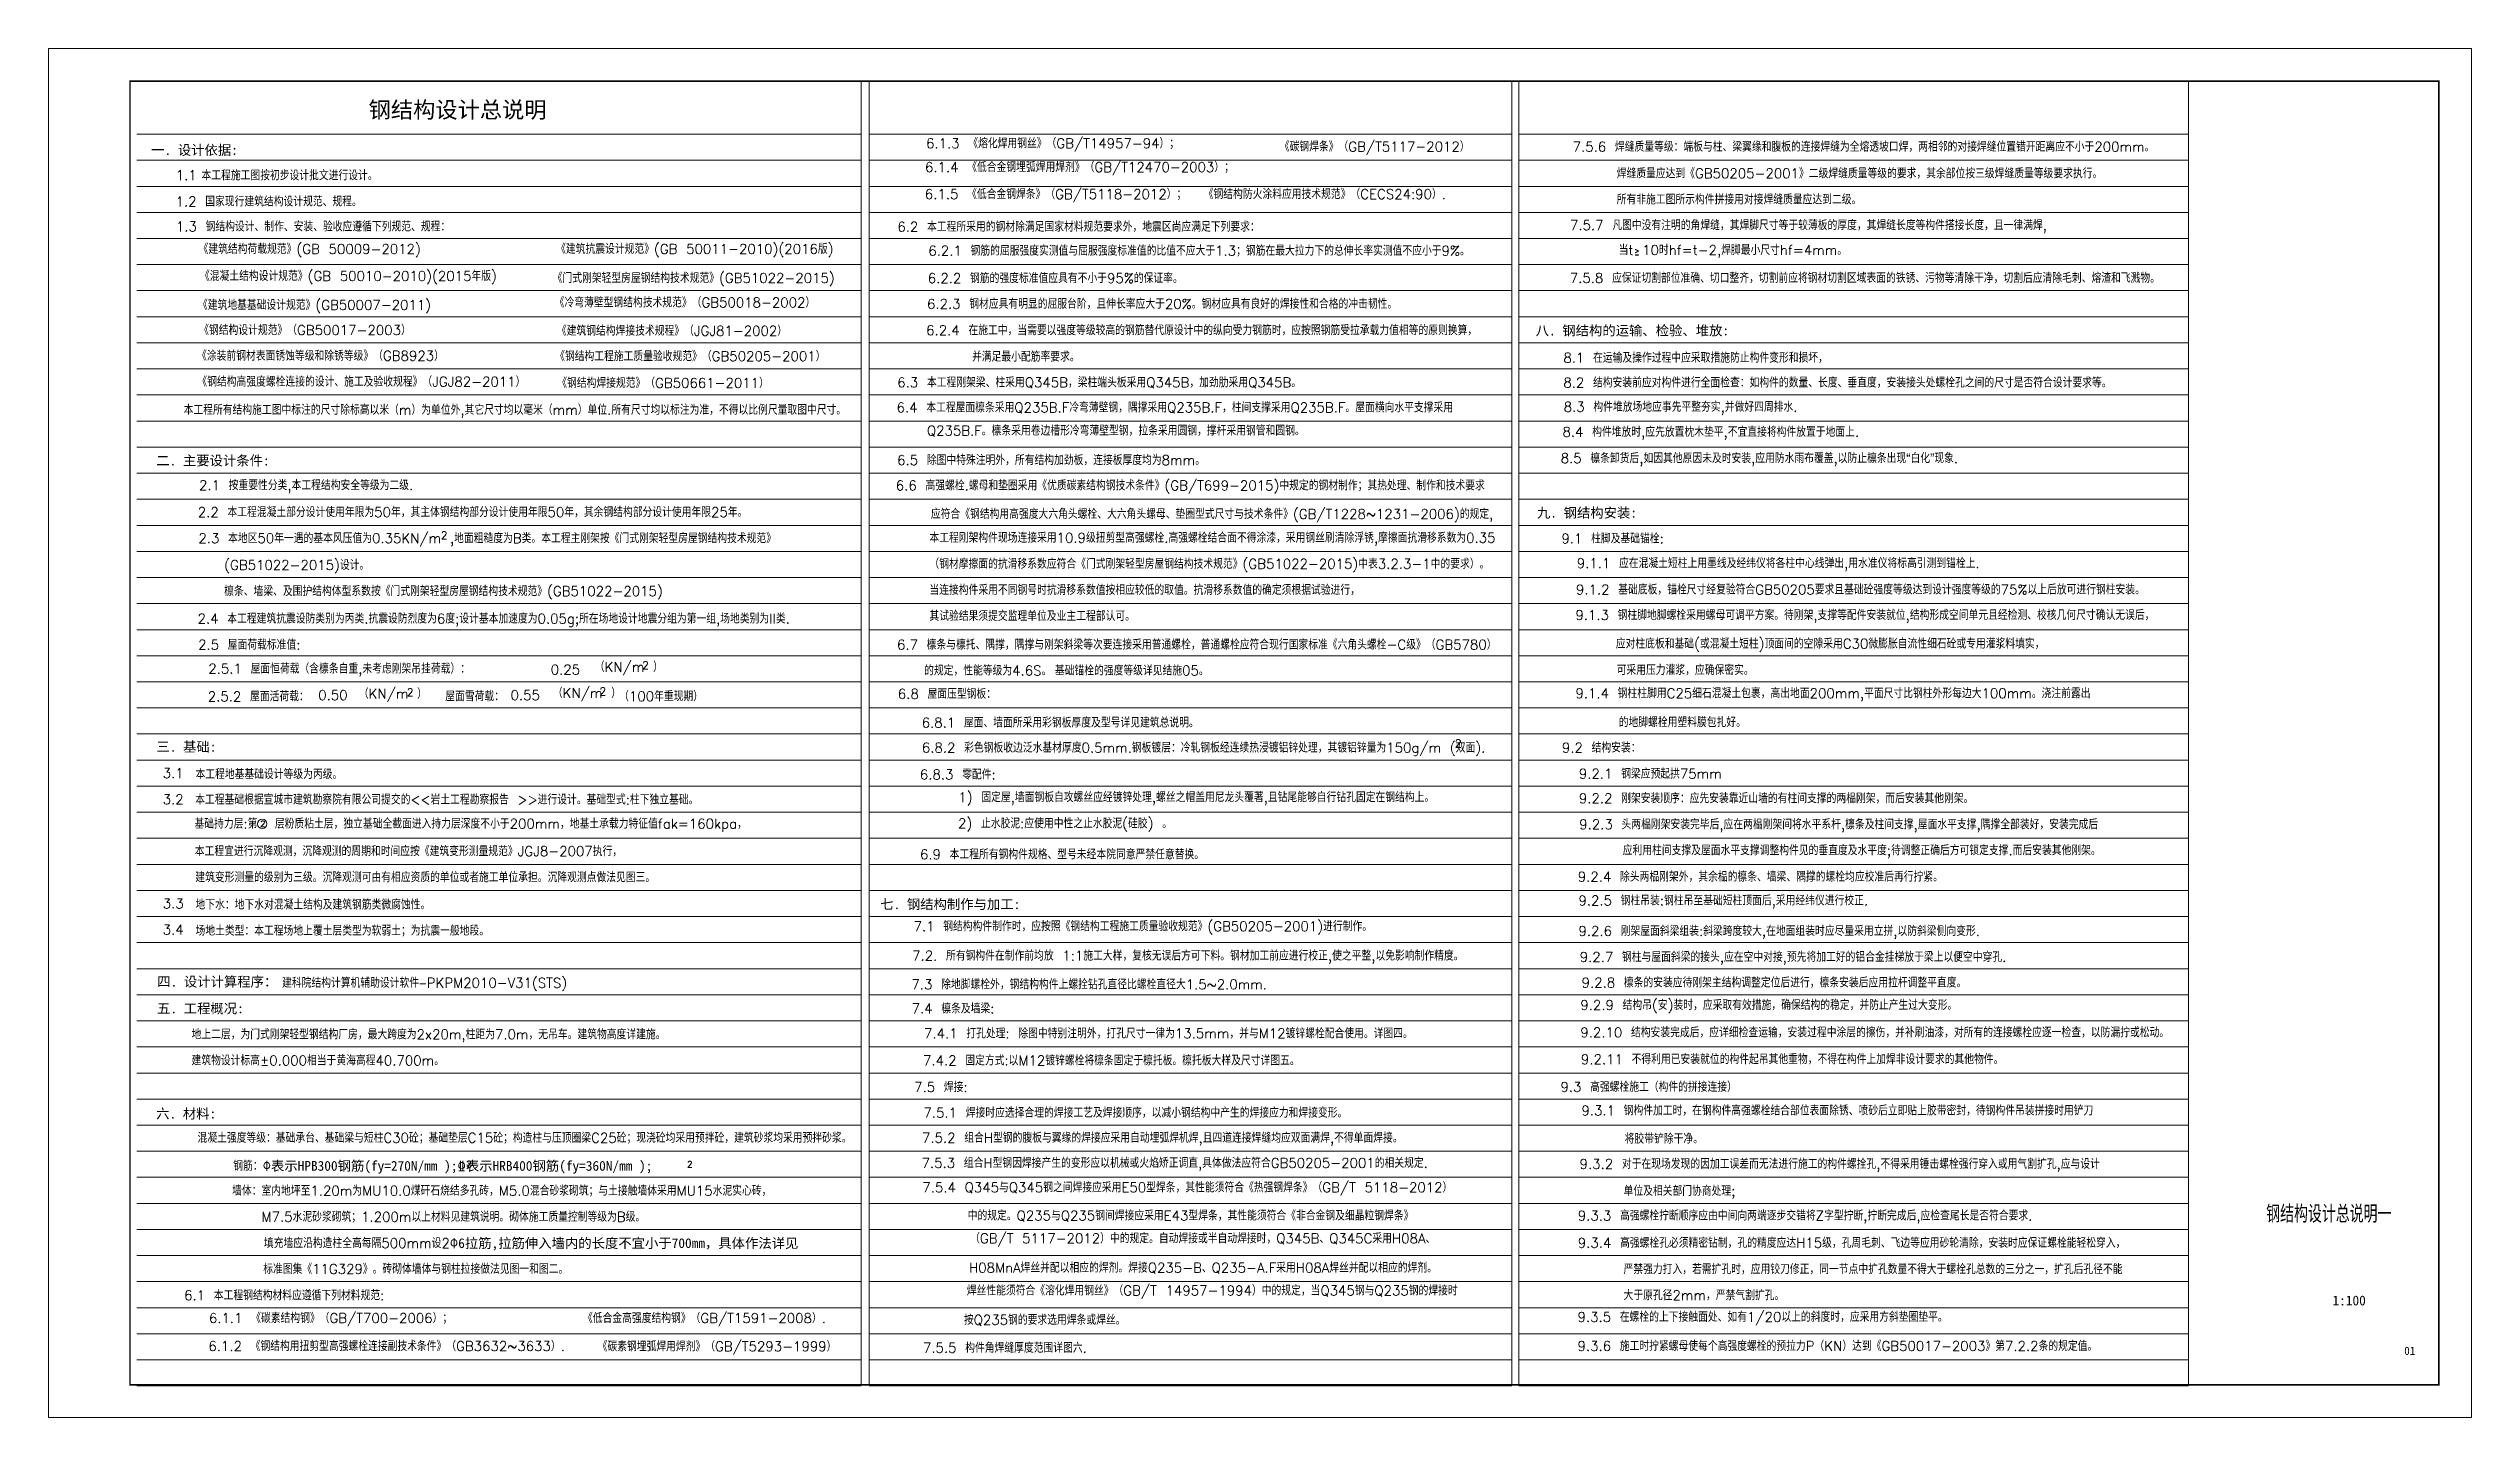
# Model space of a CAD drawing. Header units: millimetres. Extents: x 19781 to 898973, y -947928 to -267362.
# Drawn here: x 19781 to 94081, y -309362 to -267362 of the extents above; entities that cross this region are included whole.
import ezdxf
from ezdxf.enums import TextEntityAlignment as Align

# ---------------------------------------------------------------- set-up
doc = ezdxf.new("R2010")
doc.units = ezdxf.units.MM
doc.header["$LTSCALE"] = 100
doc.layers.get('0').update_dxf_attribs({"lineweight": 18})
for name, color, linetype, lineweight in [('AXIS', 3, 'Continuous', 18), ('AXIS_TEXT', 7, 'Continuous', 18), ('BORDER', 7, 'Continuous', 18), ('K', 64, 'Continuous', 18), ('PUB_TITLE', 4, 'Continuous', 18), ('TK(图框线)', 45, 'Continuous', 18), ('USER', 3, 'Continuous', 18)]:
    doc.layers.add(name, color=color, linetype=linetype, lineweight=lineweight)
doc.styles.add('-宋体', font='')
doc.styles.add('-黑体', font='simhei.ttf', dxfattribs={"width": 0.8})
doc.styles.add('10', font='txt.shx', dxfattribs={"width": 0.7, "bigfont": 'hztxt.shx'})
doc.styles.add('11', font='')
doc.styles.add('_TCH_AXIS', font='complex.shx', dxfattribs={"bigfont": 'gbcbig.shx'})
doc.styles.add('HT', font='', dxfattribs={"width": 0.8})
doc.styles.add('TSSD_REIN', font='tssdeng.shx', dxfattribs={"width": 0.7, "bigfont": 'hztxt.shx'})
doc.styles.get('-宋体').set_extended_font_data('宋体')
doc.styles.get('11').set_extended_font_data('宋体')
doc.styles.get('HT').set_extended_font_data('宋体')

msp = doc.modelspace()

# ---------------------------------------------------------------- texts
for s, height, style, p in [('钢结构设计总说明', 500, '11', (29598.51, -269492.35)), ('《碳钢焊条》（GB/T5117-2012）', 300, '10', (57538.22, -270522.58)), ('1.1', 300, '10', (23685.19, -271398.56)), ('本工程施工图按初步设计批文进行设计。', 300, '10', (24473.38, -271407.13)), ('焊缝质量应达到《GB50205-2001》二级焊缝质量等级的要求，其余部位按三级焊缝质量等级要求执行。', 300, '10', (67869.59, -271345.8)), ('所有非施工图所示构件拼接用对接焊缝质量应达到二级。', 300, '10', (67869.59, -272145.8)), ('《门式刚架轻型房屋钢结构技术规范》(GB51022-2015)', 300, '10', (35242.3, -274554.15)), ('《建筑地基基础设计规范》(GB50007-2011)', 300, '10', (24365.49, -275381.05)), ('《冷弯薄壁型钢结构技术规范》（GB50018-2002）', 300, '10', (35304.49, -275304.9)), ('《钢结构设计规范》（GB50017-2003）', 300, '10', (24403.16, -276152.39)), ('《建筑钢结构焊接技术规程》（JGJ81-2002）', 300, '10', (35370.9, -276173.67)), ('《涂装前钢材表面锈蚀等级和除锈等级》（GB8923）', 300, '10', (24338.21, -276941.33)), ('《钢结构工程施工质量验收规范》（GB50205-2001）', 300, '10', (35317.57, -276954.28)), ('并满足最小配筋率要求。', 300, '10', (48100.03, -276968.48)), ('《钢结构高强度螺栓连接的设计、施工及验收规程》（JGJ82-2011）', 300, '10', (24347.12, -277735.5)), ('《钢结构焊接规范》（GB50661-2011）', 300, '10', (35382.08, -277773.67)), ('本工程所有结构施工图中标注的尺寸除标高以米（m）为单位外,其它尺寸均以毫米（mm）单位.所有尺寸均以标注为准，不得以比例尺量取图中尺寸。', 300, '10', (23926.26, -278598.81)), ('应符合《钢结构用高强度大六角头螺栓、大六角头螺母、垫圈型式尺寸与技术条件》(GB/T1228~1231-2006)的规定,', 300, '10', (46840.22, -281793.67)), ('2', 240, '10', (31814.55, -282417.73)), ('本工程刚架构件现场连接采用10.9级扭剪型高强螺栓.高强螺栓结合面不得涂漆，采用钢丝刷清除浮锈,摩擦面抗滑移系数为0.35', 300, '10', (46795.34, -282523.48)), ('(GB51022-2015)设计。', 300, '10', (25169.91, -283359.91)), ('（钢材摩擦面的抗滑移系数应符合《门式刚架轻型房屋钢结构技术规范》(GB51022-2015)中表3.2.3-1中的要求）。', 300, '10', (46795.34, -283323.48)), ('檩条、墙梁、及围护结构体型系数按《门式刚架轻型房屋钢结构技术规范》(GB51022-2015)', 300, '10', (25169.91, -284159.91)), ('当连接构件采用不同钢号时抗滑移系数值按相应较低的取值。抗滑移系数值的确定须根据试验进行，', 300, '10', (46795.34, -284123.48)), ('其试验结果须提交监理单位及业主工程部认可。', 300, '10', (46795.34, -284923.48)), ('应对柱底板和基础(或混凝土短柱)顶面间的空隙采用C30微膨胀自流性细石砼或专用灌浆料填实，', 300, '10', (67841.73, -285772)), ('2', 240, '10', (37987.25, -286404.55)), ('的规定，性能等级为4.6S。', 300, '10', (46632.21, -286595.6)), ('可采用压力灌浆，应确保密实。', 300, '10', (67867.43, -286581.93)), ('2', 240, '10', (30768.6, -287233.1)), ('2', 240, '10', (36678.93, -287207.02)), ('（100年重现期）', 300, '10', (37280.72, -287385.7)), ('的地脚螺栓用塑料膜包扎好。', 300, '10', (67931.43, -288181.93)), ('2', 240, '10', (62909.61, -288801.74)), ('3.1', 300, '10', (23284.73, -289744.15)), ('本工程地基基础设计等级为丙级。', 300, '10', (24290.08, -289776.54)), ('3.2', 300, '10', (23283.53, -290545.96)), ('本工程宜进行沉降观测，沉降观测的周期和时间应按《建筑变形测量规范》JGJ8-2007执行，', 300, '10', (24269.18, -292138.44)), ('应利用柱间支撑及屋面水平支撑调整构件见的垂直度及水平度;待调整正确后方可锁定支撑.而后安装其他刚架。', 300, '10', (68054.06, -292110.64)), ('建筑变形测量的级别为三级。沉降观测可由有相应资质的单位或者施工单位承担。沉降观测点做法见图三。', 300, '10', (24284.57, -292938.44)), ('3.3', 300, '10', (23284.73, -293744.15)), ('地下水：地下水对混凝土结构及建筑钢筋类微腐蚀性。', 300, '10', (24290.08, -293776.54)), ('3.4', 300, '10', (23284.73, -294544.15)), ('场地土类型：本工程场地上覆土层类型为软弱土；为抗震一般地段。', 300, '10', (24290.08, -294576.54)), ('建科院结构计算机辅助设计软件—PKPM2010-V31(STS)', 300, '10', (26945.08, -296176.54)), ('混凝土强度等级：基础承台、基础梁与短柱C30砼；基础垫层C15砼；构造柱与压顶圈梁C25砼；现浇砼均采用预拌砼，建筑砂浆均采用预拌砂浆。', 300, '10', (24352.17, -300930.63)), ('将胶带铲除干净。', 300, '10', (68113.16, -300959.15)), ('2', 200, '10', (32589.75, -301683.61)), ('2', 200, '10', (39361.58, -301693.4)), ('墙体：室内地坪至1.20m为MU10.0煤矸石烧结多孔砖，M5.0混合砂浆砌筑；与土接触墙体采用MU15水泥实心砖，', 300, '10', (25414.02, -302554.25)), ('单位及相关部门协商处理;', 300, '10', (68078.7, -302560.6)), ('M7.5水泥砂浆砌筑；1.200m以上材料见建筑说明。砌体施工质量控制等级为B级。', 300, '10', (26316.07, -303354.25)), ('中的规定。Q235与Q235钢间焊接应采用E43型焊条，其性能须符合《非合金钢及细晶粒钢焊条》', 300, '10', (47968.26, -303315.77)), ('标准图集《11G329》。砖砌体墙体与钢柱拉接做法见图一和图二。', 300, '10', (26366.02, -304954.25)), ('H08MnA焊丝并配以相应的焊剂。焊接Q235-B、Q235-A.F采用H08A焊丝并配以相应的焊剂。', 300, '10', (48008.26, -304915.77)), ('严禁强力打入，若需扩孔时，应用铰刀修正，同一节点中扩孔数量不得大于螺栓孔总数的三分之一，扩孔后孔径不能', 300, '10', (68078.7, -304960.6)), ('大于原孔径2mm，严禁气割扩孔。', 300, '10', (68078.7, -305760.6)), ('按Q235钢的要求选用焊条或焊丝。', 300, '10', (47852.26, -306515.77)), ('《碳素钢埋弧焊用焊剂》（GB/T5293-1999）', 300, '10', (36621.4, -307329.58))]:
    msp.add_text(s, height=height, dxfattribs=dict(style=style)).set_placement(p)
at = {"style": 'TSSD_REIN', "width": 0.7}
msp.add_text('≥', height=350, dxfattribs=at).set_placement((68409.59, -273771.8))
at = {"style": '10'}
msp.add_text('Q235B.F。檩条采用卷边槽形冷弯薄壁型钢，拉条采用圆钢，撑杆采用钢管和圆钢。', height=300, dxfattribs=at).set_placement((46717.86, -279326.08), align=Align.BOTTOM_LEFT)
at = {"color": 6, "style": '10'}
for s, p in [('基础锚栓的强度等级详见结施05。', (50642.21, -286595.6)), ('地上二层，为门式刚架轻型钢结构厂房，最大跨度为2x20m,柱距为7.0m，无吊车。建筑物高度详建施。', (24168.81, -297757.15)), ('建筑物设计标高%%P0.000相当于黄海高程40.700m。', (24168.81, -298557.15))]:
    msp.add_text(s, height=300, dxfattribs=at).set_placement(p)
at = {"char_height": 300, "attachment_point": 7, "style": '10'}
for s, insert, width in [('{\\W1;6.1.3 《熔化焊用钢丝》（GB/T14957-94）；}', (46690.83, -270522.58), 9758.5714), ('{\\W1;7.5.6 焊缝质量等级：端板与柱、梁翼缘和腹板的连接焊缝为全熔透坡口焊，两相邻的对接焊缝位置错开距离应不小于200mm。}', (66518.93, -270539.15), 25362.1154), ('{\\W1;6.1.4 《低合金钢埋弧焊用焊剂》（GB/T12470-2003）；}', (46657.87, -271253.84), 12286.0714), ('{\\W1;1.2 国家现行建筑结构设计规范、规程。}', (23678.78, -272210.45), 7835.0275), ('{\\W1;6.1.5 《低合金钢焊条》（GB/T5118-2012）；  《钢结构防火涂料应用技术规范》（CECS24:90）.}', (46654.64, -272081.09), 20995.467), ('{\\W1;1.3 钢结构设计、制作、安装、验收应遵循下列规范、规程：}', (23689.42, -272979.78), 11880), ('{\\W1;6.2 本工程所采用的钢材除满足国家材料规范要求外，地震区尚应满足下列要求：}', (45811.37, -272993.71), 16104.7253), ('{\\W1;7.5.7 凡图中没有注明的角焊缝，其焊脚尺寸等于较薄板的厚度，其焊缝长度等构件搭接长度，且一律满焊,}', (66437.22, -273026.19), 21260.2747), ('{\\W1;《建筑结构荷载规范》(GB 50009-2012)}', (24383.8, -273764.65), 8611.3187), ('{\\W1;《建筑抗震设计规范》(GB 50011-2010)(2016版)}', (35348.3, -273761.98), 10394.1758), ('{\\W1;6.2.1 钢筋的屈服强度实测值与屈服强度标准值的比值不应大于1.3；钢筋在最大拉力下的总伸长率实测值不应小于9%。}', (46759.87, -273748.75), 23841.0989), ('{\\W1;当t 10时hf=t-2,焊脚最小尺寸hf=4mm。}', (67929.59, -273788.66), 8175.4121), ('{\\W1;《混凝土结构设计规范》(GB 50010-2010)(2015年版)}', (24427.55, -274592.39), 11358.4615), ('{\\W1;6.2.2 钢筋的强度标准值应具有不小于95%的保证率。}', (46744.18, -274564.58), 10891.4835), ('{\\W1;7.5.8 应保证切割部位准确、切口整齐，切割前应将钢材切割区域表面的铁锈、污物等清除干净，切割后应清除毛刺、熔渣和飞溅物。}', (66430.74, -274564.54), 26253.1319), ('{\\W1;6.2.3 钢材应具有明显的屈服台阶，且伸长率应大于20%。钢材应具有良好的焊接性和合格的冲击韧性。}', (46719.92, -275359.66), 20800.7143), ('{\\W1;6.2.4 在施工中，当需要以强度等级较高的钢筋替代原设计中的纵向受力钢筋时，应按照钢筋受拉承载力值相等的原则换算，}', (46695.03, -276168.48), 24516.4286), ('{\\W1;8.1 在运输及操作过程中应采取措施防止构件变形和损坏，}', (66233.91, -277012.03), 11437.9121), ('{\\W1;6.3 本工程刚架梁、柱采用Q345B，梁柱端头板采用Q345B，加劲肋采用Q345B。}', (45808.25, -277786.63), 16519.6154), ('{\\W1;8.2 结构安装前应对构件进行全面检查：如构件的数量、长度、垂直度，安装接头处螺栓孔之间的尺寸是否符合设计要求等。}', (66232.38, -277773.74), 24632.8022), ('{\\W1;6.4 本工程屋面檩条采用Q235B.F冷弯薄壁钢，隅撑采用Q235B.F，柱间支撑采用Q235B.F。屋面横向水平支撑采用}', (45788.43, -278554.54), 23448.1319), ('{\\W1;8.3 构件堆放场地应事先平整夯实,并做好四周排水.}', (66243.81, -278598.38), 10185), ('{\\W1;8.4 构件堆放时,应先放置枕木垫平,不宜直接将构件放置于地面上.}', (66206.67, -279366.62), 13008.2143), ('{\\W1;6.5 除图中特殊注明外，所有结构加劲板，连接板厚度均为8mm。}', (45805, -280152.44), 12986.7857), ('{\\W1;8.5 檩条卸货后,如因其他原因未及时安装,应用防水雨布覆盖,以防止檩条出现“白化”现象.}', (66150.94, -280174.03), 18108.8736), ('{\\W1;2.1 按重要性分类,本工程结构安全等级为二级.}', (24397.63, -281002.49), 9213.2143), ('{\\W1;6.6 高强螺栓.螺母和垫圈采用《优质碳素结构钢技术条件》(GB/T699-2015)中规定的钢材制作；其热处理、制作和技术要求}', (45763.28, -281017.91), 25419.3544), ('{\\W1;2.2 本工程混凝土部分设计使用年限为50年，其主体钢结构部分设计使用年限50年，其余钢结构部分设计使用年限25年。}', (24359.47, -281747.82), 24228.2143), ('{\\W1;2.3 本地区50年一遇的基本风压值为0.35KN/m ,地面粗糙度为B类。本工程主刚架按《门式刚架轻型房屋钢结构技术规范》}', (24378.55, -282636.93), 24875.1923), ('{\\W1;9.1 柱脚及基础锚栓:}', (66173.83, -282547.03), 4112.1429), ('{\\W1;9.1.1 应在混凝土短柱上用墨线及经纬仪将各柱中心线弹出,用水准仪将标高引测到锚栓上.}', (66645.39, -283394.01), 17687.1429), ('{\\W1;9.1.2 基础底板，锚栓尺寸经复验符合GB50205要求且基础砼强度等级达到设计强度等级的75%以上后放可进行钢柱安装。}', (66620.18, -284123.31), 24785.0275), ('{\\W1;9.1.3 钢柱脚地脚螺栓采用螺母可调平方案。待刚架,支撑等配件安装就位,结构形成空间单元且经检测、校核几何尺寸确认无误后，}', (66604.03, -284984.59), 25627.5), ('{\\W1;2.4 本工程建筑抗震设防类别为丙类.抗震设防烈度为6度;设计基本加速度为0.05g;所在场地设计地震分组为第一组,场地类别为II类.}', (24354, -285101.9), 25917.8571), ('{\\W1;2.5 屋面荷载标准值:}', (24369.09, -285806.81), 4168.9286), ('{\\W1;6.7 檩条与檩托、隅撑，隅撑与刚架斜梁等次要连接采用普通螺栓，普通螺栓应符合现行国家标准《六角头螺栓-C级》（GB5780）}', (45800.01, -285812.48), 26447.4725), ('{\\W1;2.5.1 屋面恒荷载（含檩条自重,未考虑刚架吊挂荷载）：   }', (24682.91, -286629.06), 11367.7747), ('{\\W1;（KN/m ）}', (36533.1, -286585.8), 2277.1978), ('{\\W1;2.5.2 屋面活荷载：  }', (24666.94, -287393.35), 4103.9011), ('{\\W1;（KN/m ）}', (29297.85, -287407.93), 2277.1978), ('{\\W1; 屋面雪荷载：  }', (31680, -287387.79), 2978.9011), ('{\\W1;（KN/m ）}', (35248.18, -287385.7), 2277.1978), ('{\\W1;6.8 屋面压型钢板：}', (45826.42, -287313.72), 3950.1099), ('{\\W1;9.1.4 钢柱柱脚用C25细石混凝土包裹，高出地面200mm,平面尺寸比钢柱外形每边大100mm。浇注前露出}', (66604.03, -287384.59), 21518.6951), ('{\\W1;6.8.1 屋面、墙面所采用彩钢板厚度及型号详见建筑总说明。}', (46556.43, -288196.48), 11815.3846), ('{\\W1;6.8.2 彩色钢板收边泛水基材厚度0.5mm.钢板镀层：冷轧钢板经连续热浸镀铝锌处理，其镀铝锌量为150g/m (双面).}', (46563.33, -289062.34), 23528.1593), ('{\\W1;9.2 结构安装：}', (66190.13, -288965.12), 3050.1099), ('{\\W1;6.8.3 零配件:}', (46501.73, -289790.41), 2771.7857), ('{\\W1;9.2.1 钢梁应预起拱75mm}', (66710.07, -289765.82), 5335.7143), ('{\\W1;本工程基础根据宣城市建筑勘察院有限公司提交的<<岩土工程勘察报告 >>进行设计。基础型式:柱下独立基础。}', (24280.58, -290559.56), 21964.4918), ('{\\W1;1) 固定屋,墙面钢板自攻螺丝应经镀锌处理,螺丝之帽盖用尼龙头覆著,且钻尾能够自行钻孔固定在钢结构上。}', (47682.29, -290582.41), 21031.4835), ('{\\W1;9.2.2 刚架安装顺序：应先安装靠近山墙的有柱间支撑的两榀刚架，而后安装其他刚架。}', (66710.07, -290526.88), 17286.4286), ('{\\W1;2) 止水胶泥:应使用中性之止水胶泥(硅胶) 。}', (47671.7, -291385.74), 8849.3407), ('{\\W1;9.2.3 头两榀刚架安装完毕后,应在两榀刚架间将水平系杆,檩条及柱间支撑,屋面水平支撑,隅撑全部装好，安装完成后}', (66721.03, -291405.75), 23165.6868), ('{\\W1;6.9 本工程所有钢构件规格、型号未经本院同意严禁任意替换。}', (46504.86, -292237.09), 12446.456), ('{\\W1;9.2.4 除头两榀刚架外，其余榀的檩条、墙梁、隅撑的螺栓均应校准后再行拧紧。}', (66674.99, -292933), 16016.044), ('{\\W1;9.2.5 钢柱吊装:钢柱吊至基础短柱顶面后,采用经纬仪进行校正.}', (66696.18, -293742.56), 12506.7857), ('{\\W1;7.1 钢结构构件制作时，应按照《钢结构工程施工质量验收规范》(GB50205-2001)进行制作。}', (46307.66, -294541), 19047.1154), ('{\\W1;9.2.6 刚架屋面斜梁组装:斜梁跨度较大,在地面组装时应尽量采用立拼,以防斜梁侧向变形.}', (66696.18, -294677.07), 17602.5), ('{\\W1;7.2. 所有钢构件在制作前均放 1:1施工大样，复核无误后方可下料。钢材加工前应进行校正,使之平整,以免影响制作精度。}', (46264.7, -295434.19), 24065.3571), ('{\\W1;9.2.7 钢柱与屋面斜梁的接头,应在空中对接,预先将加工好的铝合金挂梯放于梁上以便空中穿孔.}', (66735.14, -295473.96), 18833.5714), ('{\\W1;7.3 除地脚螺栓外，钢结构构件上螺拴钻孔直径比螺栓直径大1.5~2.0mm.}', (46243.74, -296234.93), 14729.2582), ('{\\W1;9.2.8 檩条的安装应待刚架主结构调整定位后进行，檩条安装后应用拉杆调整平直度。}', (66793.57, -296179.63), 16981.8132), ('{\\W1;7.4 檩条及墙梁:}', (46248.67, -296966.02), 3316.0714), ('{\\W1;9.2.9 结构吊(安)装时，应采取有效措施，确保结构的稳定，并防止产生过大变形。}', (66754.61, -296958.03), 16329.9725), ('{\\W1;7.4.1 打孔处理: 除图中特别注明外，打孔尺寸一律为13.5mm，并与M12镀锌螺栓配合使用。详图四。}', (46629.82, -297738.69), 20213.9011), ('{\\W1;9.2.10 结构安装完成后，应详细检查运输，安装过程中涂层的擦伤，并补刷油漆，对所有的连接螺栓应逐一检查，以防漏拧或松动。}', (66754.62, -297708.88), 26112.7747), ('{\\W1;7.4.2 固定方式:以M12镀锌螺栓将檩条固定于檩托板。檩托板大样及尺寸详图五。}', (46599.22, -298560.84), 16262.8846), ('{\\W1;9.2.11 不得利用已安装就位的构件起吊其他重物，不得在构件上加焊非设计要求的其他物件。}', (66772.78, -298531.57), 18407.8846), ('{\\W1;7.5 焊接:}', (46327.71, -299377.3), 1903.9286), ('{\\W1;9.3 高强螺栓施工（构件的拼接连接）}', (66143.69, -299375.79), 7592.967), ('{\\W1;7.5.1 焊接时应选择合理的焊接工艺及焊接顺序，以减小钢结构中产生的焊接应力和焊接变形。}', (46613.13, -300172.12), 18623.2418), ('{\\W1;9.3.1 钢构件加工时，在钢构件高强螺栓结合部位表面除锈、喷砂后立即贴上胶带密封，待钢构件吊装拼接时用铲刀}', (66787.2, -300104.54), 22886.7033), ('{\\W1;7.5.2 组合H型钢的腹板与翼缘的焊接应采用自动埋弧焊机焊,且四道连接焊缝均应双面满焊,不得单面焊接。}', (46567.54, -301020.66), 21063.6264), ('{\\W1;钢筋：\\fsimsun|b0|i0|c0|p253;\x82表示HPB300钢筋(fy=270N/mm );\x84表示HRB400钢筋(fy=360N/mm );}', (25447.5, -301877.99), 17009.6154), ('{\\W1;7.5.3 组合H型钢因焊接产生的变形应以机械或火焰矫正调直,具体做法应符合GB50205-2001的相关规定.}', (46553.27, -301792.1), 21331.0714), ('{\\W1;9.3.2 对于在现场发现的因加工误差而无法进行施工的构件螺拴孔,不得采用锤击螺栓强行穿入或用气割扩孔,应与设计}', (66731.73, -301823.18), 23436.4286), ('{\\W1;7.5.4 Q345与Q345钢之间焊接应采用E50型焊条，其性能须符合《热强钢焊条》（GB/T 5118-2012）}', (46578.55, -302551.81), 21358.5989), ('{\\W1;9.3.3 高强螺栓拧断顺序应由中间向两端逐步交错将Z字型拧断,拧断完成后,应检查尾长是否符合要求.}', (66675.34, -303407.45), 19990.7143), ('{\\W1;填充墙应沿构造柱全高每隔500mm设2\\fsimsun|b0|i0|c0|p253;\x826拉筋,拉筋伸入墙内的长度不宜小于700mm，具体作法详见}', (26388.52, -304239.25), 20285.3297), ('{\\W1;（GB/T 5117-2012）中的规定。自动焊接或半自动焊接时，Q345B、Q345C采用H08A、}', (48042.11, -304115.77), 18472.9121), ('{\\W1;9.3.4 高强螺栓孔必须精密钻制，孔的精度应达H15级，孔周毛刺、飞边等应用砂轮清除，安装时应保证螺栓能轻松穿入，}', (66675.34, -304164.6), 23971.7308), ('{\\W1;焊丝性能须符合《溶化焊用钢丝》（GB/T 14957-1994）中的规定，当Q345钢与Q235钢的焊接时}', (47939.76, -305715.77), 20442.3626), ('{\\W1;6.1 本工程钢结构材料应遵循下列材料规范:}', (23941.35, -305766.48), 8597.1429), ('{\\W1;6.1.1 《碳素结构钢》（GB/T700-2006）；               《低合金高强度结构钢》（GB/T1591-2008）.}', (24701.88, -306560.85), 23776.8956), ('{\\W1;9.3.5 在螺栓的上下接触面处、如有1/20以上的斜度时，应采用方斜垫圈垫平。}', (66668.47, -306524.66), 15803.5714), ('{\\W1;6.1.2 《钢结构用扭剪型高强螺栓连接副技术条件》（GB3632~3633）.}', (24685.4, -307327.29), 14620.9615), ('{\\W1;7.5.5 构件角焊缝厚度范围详图六.}', (46595.73, -307377.04), 6789.6429), ('{\\W1;9.3.6 施工时拧紧螺母使每个高强度螺栓的预拉力P（KN）达到《GB50017-2003》第7.2.2条的规定值。}', (66668.47, -307324.66), 21326.3736)]:
    msp.add_mtext(s, dxfattribs=dict(at, insert=insert, width=width))
at = {"color": 6, "insert": (24260.18, -291394.7), "char_height": 300, "width": 23223.2143, "attachment_point": 7, "style": '10'}
msp.add_mtext('{\\W1;基础持力层:第  层粉质粘土层，独立基础全截面进入持力层深度不小于200mm，地基土承载力特征值fak=160kpa，}', dxfattribs=at)
at = {"layer": 'AXIS_TEXT', "style": '_TCH_AXIS'}
msp.add_text('2', height=191.7, dxfattribs=at).set_placement((26270.73, -291245.24))
at = {"layer": 'BORDER', "color": 4, "char_height": 300, "attachment_point": 7, "style": '-黑体'}
for s, insert, width in [('{\\W1;一. 设计依据:}', (22930.75, -270661.3), 4032.3034), ('{\\W1;八. 钢结构的运输、检验、堆放:}', (65383.69, -276199.91), 9219.9438), ('{\\W1;二. 主要设计条件:}', (23086.22, -280188.4), 5326.6854), ('{\\W1;九. 钢结构安装:}', (65423.74, -281790.63), 4674.4382), ('{\\W1;三. 基础:}', (23090.37, -288963.61), 2735.3933), ('{\\W1;七. 钢结构制作与加工:}', (45285.34, -293796.96), 6633.7079), ('{\\W1;四. 设计计算程序：}', (23115.63, -296173.19), 5319.1011), ('{\\W1;五. 工程概况:}', (23111.83, -296996.01), 4024.7191), ('{\\W1;六. 材料:}', (23083.52, -300220.47), 2727.809)]:
    msp.add_mtext(s, dxfattribs=dict(at, insert=insert, width=width))
at = {"layer": 'PUB_TITLE', "color": 150, "style": 'TSSD_REIN', "width": 0.8}
msp.add_text('钢结构设计总说明一', height=533.36, dxfattribs=at).set_placement((87784.94, -303384.06))
at = {"layer": 'TK(图框线)', "style": 'HT'}
msp.add_text('1:100', height=300.15, dxfattribs=at).set_placement((89817.73, -305921.11))
at = {"layer": 'TK(图框线)', "style": '-宋体'}
msp.add_text('01', height=250, dxfattribs=at).set_placement((92187.25, -307439.88), align=Align.CENTER)
at = {"layer": 'USER', "style": '10'}
for s, p in [('0.25', (35182.37, -286567.47)), ('0.50', (28053.58, -287351.32)), ('0.55', (33951.64, -287352.01))]:
    msp.add_text(s, height=300, dxfattribs=at).set_placement(p)

# ---------------------------------------------------------------- linework, layer by layer
at = {"layer": 'AXIS'}
msp.add_circle((26334.63, -291149.39), 144, dxfattribs=at)
at = {"layer": 'BORDER'}
msp.add_lwpolyline([(19781.21, -309362), (19781.21, -267362), (94081.21, -267362), (94081.21, -309362)], close=True, dxfattribs=at)
msp.add_lwpolyline([(22281.21, -308362, 50, 50, 0), (22281.21, -268362, 50, 50, 0), (93081.21, -268362, 50, 50, 0), (93081.21, -308362, 50, 50, 0)], format="xyseb", close=True, dxfattribs=at)
at = {"layer": 'K'}
for p, q in [((44697.59, -268392.63), (44697.59, -305192.63)), ((44947.46, -268392.63), (44947.46, -308362)), ((64656.97, -268392.63), (64656.97, -303592.63)), ((64870.66, -268392.63), (64870.66, -308362)), ((85400.38, -268392.63), (85400.38, -276392.63)), ((44697.59, -269992.63), (22495.6, -269992.63)), ((64656.97, -269992.63), (44947.46, -269992.63)), ((85400.38, -269992.63), (64870.66, -269992.63)), ((44697.59, -270792.63), (22495.6, -270792.63)), ((44697.59, -270792.63), (41781.21, -270792.63)), ((64656.97, -270792.63), (44947.46, -270792.63)), ((64656.97, -270792.63), (44947.46, -270792.63)), ((85400.38, -270792.63), (64870.66, -270792.63)), ((44697.59, -271592.63), (22495.6, -271592.63)), ((44697.59, -271592.63), (41781.21, -271592.63)), ((64656.97, -271592.63), (44947.46, -271592.63)), ((64656.97, -271592.63), (44947.46, -271592.63)), ((85400.38, -271592.63), (64870.66, -271592.63)), ((44697.59, -272392.63), (22495.6, -272392.63)), ((44697.59, -272392.63), (41781.21, -272392.63)), ((64656.97, -272392.63), (44947.46, -272392.63)), ((64656.97, -272392.63), (44947.46, -272392.63)), ((85400.38, -272392.63), (64870.66, -272392.63)), ((44697.59, -273192.63), (22495.6, -273192.63)), ((44697.59, -273192.63), (41781.21, -273192.63)), ((64656.97, -273192.63), (44947.46, -273192.63)), ((64656.97, -273192.63), (44947.46, -273192.63)), ((85400.38, -273192.63), (64870.66, -273192.63)), ((44697.59, -273992.63), (22495.6, -273992.63)), ((44697.59, -273992.63), (41781.21, -273992.63)), ((64656.97, -273992.63), (44947.46, -273992.63)), ((64656.97, -273992.63), (44947.46, -273992.63)), ((85400.38, -273992.63), (64870.66, -273992.63)), ((44697.59, -274792.63), (22495.6, -274792.63)), ((44697.59, -274792.63), (41781.21, -274792.63)), ((44697.59, -274792.63), (41781.21, -274792.63)), ((64656.97, -274792.63), (44947.46, -274792.63)), ((64656.97, -274792.63), (44947.46, -274792.63)), ((63261.3, -274792.63), (44947.46, -274792.63)), ((85400.38, -274792.63), (64870.66, -274792.63)), ((44697.59, -275592.63), (22495.6, -275592.63)), ((44697.59, -275592.63), (41781.21, -275592.63)), ((44697.59, -275592.63), (41781.21, -275592.63)), ((64656.97, -275592.63), (44947.46, -275592.63)), ((63261.3, -275592.63), (44947.46, -275592.63)), ((63261.3, -275592.63), (44947.46, -275592.63)), ((85400.38, -275592.63), (64870.66, -275592.63)), ((44697.59, -276392.63), (22495.6, -276392.63)), ((44697.59, -276392.63), (41781.21, -276392.63)), ((64656.97, -276392.63), (44947.46, -276392.63)), ((63261.3, -276392.63), (44947.46, -276392.63)), ((85400.38, -276392.63), (64870.66, -276392.63)), ((85400.38, -276392.63), (85400.38, -308362)), ((44697.59, -277192.63), (22495.6, -277192.63)), ((64656.97, -277192.63), (44947.46, -277192.63)), ((85400.38, -277192.63), (64870.66, -277192.63)), ((44697.59, -277992.63), (22495.6, -277992.63)), ((64656.97, -277992.63), (44947.46, -277992.63)), ((85400.38, -277992.63), (64870.66, -277992.63)), ((44697.59, -278792.63), (22495.6, -278792.63)), ((64656.97, -278792.63), (44947.46, -278792.63)), ((85400.38, -278792.63), (64870.66, -278792.63)), ((44697.59, -279592.63), (22495.6, -279592.63)), ((44697.59, -279592.63), (41781.21, -279592.63)), ((64656.97, -279592.63), (44947.46, -279592.63)), ((85400.38, -279592.63), (64870.66, -279592.63)), ((44697.59, -280392.63), (22495.6, -280392.63)), ((44697.59, -280392.63), (41781.21, -280392.63)), ((64656.97, -280392.63), (44947.46, -280392.63)), ((85400.38, -280392.63), (64870.66, -280392.63)), ((44697.59, -281192.63), (22495.6, -281192.63)), ((64656.97, -281192.63), (44947.46, -281192.63)), ((85400.38, -281192.63), (64870.66, -281192.63)), ((44697.59, -281992.63), (22495.6, -281992.63)), ((64656.97, -281992.63), (44947.46, -281992.63)), ((85400.38, -281992.63), (64870.66, -281992.63)), ((44697.59, -282792.63), (22495.6, -282792.63)), ((44697.59, -282792.63), (41781.21, -282792.63)), ((64656.97, -282792.63), (44947.46, -282792.63)), ((85400.38, -282792.63), (64870.66, -282792.63)), ((44697.59, -283592.63), (22495.6, -283592.63)), ((44697.59, -283592.63), (41781.21, -283592.63)), ((64656.97, -283592.63), (44947.46, -283592.63)), ((85400.38, -283592.63), (64870.66, -283592.63)), ((44697.59, -284392.63), (22495.6, -284392.63)), ((44697.59, -284392.63), (41781.21, -284392.63)), ((64656.97, -284392.63), (44947.46, -284392.63)), ((85400.38, -284392.63), (64870.66, -284392.63)), ((44697.59, -285192.63), (22495.6, -285192.63)), ((64656.97, -285192.63), (44947.46, -285192.63)), ((85400.38, -285192.63), (64870.66, -285192.63)), ((44697.59, -285992.63), (22495.6, -285992.63)), ((64656.97, -285992.63), (44947.46, -285992.63)), ((85400.38, -285992.63), (64870.66, -285992.63)), ((44697.59, -286792.63), (22495.6, -286792.63)), ((64656.97, -286792.63), (44947.46, -286792.63)), ((85400.38, -286792.63), (64870.66, -286792.63)), ((44697.59, -287592.63), (22495.6, -287592.63)), ((64656.97, -287592.63), (44947.46, -287592.63)), ((64656.97, -287592.63), (44947.46, -287592.63)), ((85400.38, -287592.63), (64870.66, -287592.63)), ((85400.38, -287592.63), (64870.66, -287592.63)), ((44697.59, -288392.63), (22495.6, -288392.63)), ((64656.97, -288392.63), (44947.46, -288392.63)), ((85400.38, -288392.63), (64870.66, -288392.63)), ((44697.59, -289192.63), (22495.6, -289192.63)), ((64656.97, -289192.63), (44947.46, -289192.63)), ((85400.38, -289192.63), (64870.66, -289192.63)), ((44697.59, -289992.63), (22495.6, -289992.63)), ((44697.59, -289992.63), (41781.21, -289992.63)), ((44697.59, -289992.63), (41781.21, -289992.63)), ((64656.97, -289992.63), (44947.46, -289992.63)), ((64656.97, -289992.63), (44947.46, -289992.63)), ((85400.38, -289992.63), (64870.66, -289992.63)), ((44697.59, -290792.63), (22495.6, -290792.63)), ((44697.59, -290792.63), (41781.21, -290792.63)), ((44697.59, -290792.63), (41781.21, -290792.63)), ((64656.97, -290792.63), (44947.46, -290792.63)), ((64656.97, -290792.63), (44947.46, -290792.63)), ((85400.38, -290792.63), (64870.66, -290792.63)), ((44697.59, -291592.63), (22495.6, -291592.63)), ((44697.59, -291592.63), (41781.21, -291592.63)), ((44697.59, -291592.63), (41781.21, -291592.63)), ((64656.97, -291592.63), (44947.46, -291592.63)), ((64656.97, -291592.63), (44947.46, -291592.63)), ((85400.38, -291592.63), (64870.66, -291592.63)), ((44697.59, -292392.63), (22495.6, -292392.63)), ((44697.59, -292392.63), (41781.21, -292392.63)), ((44697.59, -292392.63), (41781.21, -292392.63)), ((64656.97, -292392.63), (44947.46, -292392.63)), ((64656.97, -292392.63), (44947.46, -292392.63)), ((85400.38, -292392.63), (64870.66, -292392.63)), ((44697.59, -293192.63), (22495.6, -293192.63)), ((44697.59, -293192.63), (41781.21, -293192.63)), ((44697.59, -293192.63), (41781.21, -293192.63)), ((64656.97, -293192.63), (44947.46, -293192.63)), ((64656.97, -293192.63), (44947.46, -293192.63)), ((85400.38, -293192.63), (64870.66, -293192.63)), ((85400.38, -293192.63), (64870.66, -293192.63)), ((44697.59, -293992.63), (22495.6, -293992.63)), ((64656.97, -293992.63), (44947.46, -293992.63)), ((85400.38, -293992.63), (64870.66, -293992.63)), ((44697.59, -294792.63), (22495.6, -294792.63)), ((64656.97, -294792.63), (44947.46, -294792.63)), ((85400.38, -294792.63), (64870.66, -294792.63)), ((44697.59, -295592.63), (22495.6, -295592.63)), ((64656.97, -295592.63), (44947.46, -295592.63)), ((85400.38, -295592.63), (64870.66, -295592.63)), ((44697.59, -296392.63), (22495.6, -296392.63)), ((64656.97, -296392.63), (44947.46, -296392.63)), ((85400.38, -296392.63), (64870.66, -296392.63)), ((44697.59, -297192.63), (22495.6, -297192.63)), ((64656.97, -297192.63), (44947.46, -297192.63)), ((85400.38, -297192.63), (64870.66, -297192.63)), ((44697.59, -297992.63), (22495.6, -297992.63)), ((64656.97, -297992.63), (44947.46, -297992.63)), ((85400.38, -297992.63), (64870.66, -297992.63)), ((44697.59, -298792.63), (22495.6, -298792.63)), ((64656.97, -298792.63), (44947.46, -298792.63)), ((79583.11, -298792.63), (64870.66, -298792.63)), ((85400.38, -298792.63), (64870.66, -298792.63)), ((44697.59, -299592.63), (22495.6, -299592.63)), ((64656.97, -299592.63), (44947.46, -299592.63)), ((85400.38, -299592.63), (64870.66, -299592.63)), ((44697.59, -300392.63), (22495.6, -300392.63)), ((64656.97, -300392.63), (44947.46, -300392.63)), ((85400.38, -300392.63), (64870.66, -300392.63)), ((44697.59, -301192.63), (22495.6, -301192.63)), ((64656.97, -301192.63), (44947.46, -301192.63)), ((85400.38, -301192.63), (64870.66, -301192.63)), ((44697.59, -301992.63), (22495.6, -301992.63)), ((64656.97, -301992.63), (44947.46, -301992.63)), ((85400.38, -301992.63), (64870.66, -301992.63)), ((44697.59, -302792.63), (22495.6, -302792.63)), ((64656.97, -302792.63), (44947.46, -302792.63)), ((85400.38, -302792.63), (64870.66, -302792.63)), ((44697.59, -303592.63), (22495.6, -303592.63)), ((64656.97, -303592.63), (44947.46, -303592.63)), ((64656.97, -303592.63), (64656.97, -308362)), ((85400.38, -303592.63), (64870.66, -303592.63)), ((44697.59, -304392.63), (22495.6, -304392.63)), ((64656.97, -304392.63), (44947.46, -304392.63)), ((85400.38, -304392.63), (64870.66, -304392.63)), ((44697.59, -305192.63), (22495.6, -305192.63)), ((44697.59, -305192.63), (44697.59, -308362)), ((64656.97, -305192.63), (44947.46, -305192.63)), ((85400.38, -305192.63), (64870.66, -305192.63)), ((44697.59, -305992.63), (22495.6, -305992.63)), ((64656.97, -305992.63), (44947.46, -305992.63)), ((85400.38, -305992.63), (64870.66, -305992.63)), ((44697.59, -306792.63), (22495.6, -306792.63)), ((64656.97, -306792.63), (44947.46, -306792.63)), ((85400.38, -306792.63), (64870.66, -306792.63)), ((85400.38, -306792.63), (64870.66, -306792.63)), ((44697.59, -307592.63), (22495.6, -307592.63)), ((64656.97, -307592.63), (44947.46, -307592.63)), ((85400.38, -307592.63), (64870.66, -307592.63)), ((44697.59, -308392.63), (22495.6, -308392.63)), ((64656.97, -308392.63), (44947.46, -308392.63)), ((85400.38, -308392.63), (64870.66, -308392.63))]:
    msp.add_line(p, q, dxfattribs=at)

msp.set_redraw_order([(e.dxf.handle, doc.entitydb.next_handle()) for e in msp.query("TEXT MTEXT ATTDEF DIMENSION ARC_DIMENSION")])  # texts and dimensions are drawn at this point

doc.saveas('drawing.dxf')
